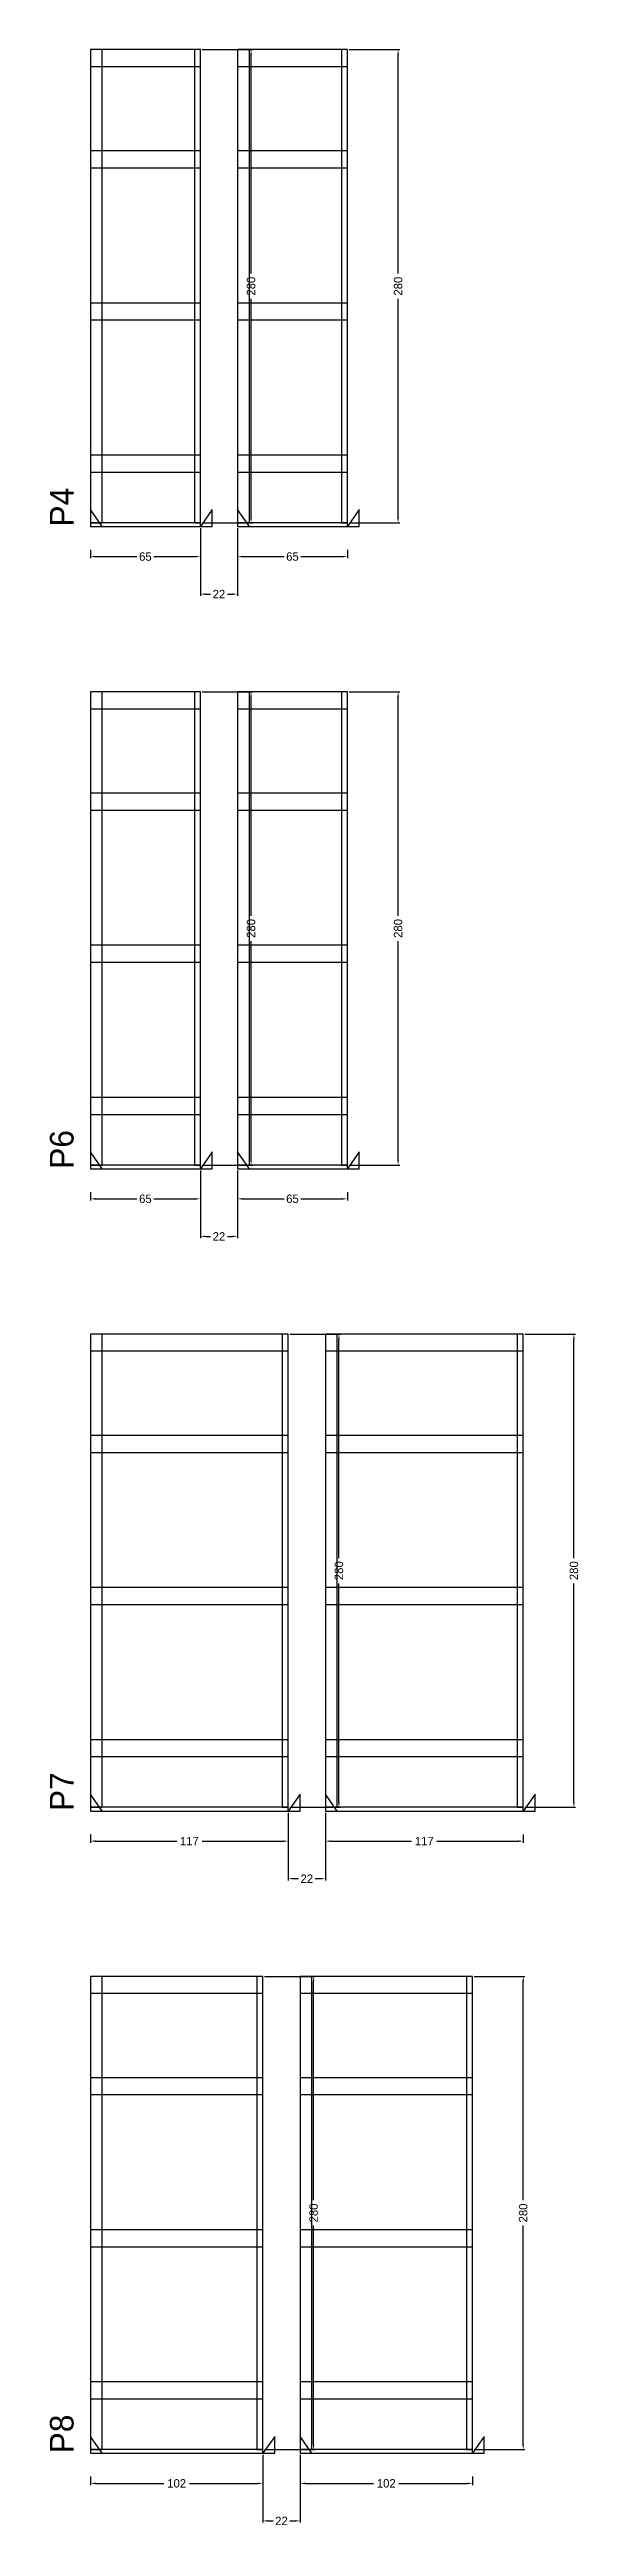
# Model space of a CAD drawing. Header units: centimetres. Extents: x -13000 to 4299, y -7226 to 295.
# Drawn here: x 3976 to 4289, y -2323 to -858 of the extents above; entities that cross this region are included whole.
import ezdxf

# ---------------------------------------------------------------- set-up
doc = ezdxf.new("R2010")
doc.units = ezdxf.units.CM
for name, color, linetype in [('COTA', 241, 'Continuous'), ('NOMENCLATURA', 7, 'Continuous'), ('SARR_2.2x10', 60, 'Continuous'), ('SARR_2.2x7', 40, 'Continuous'), ('SARR_3.5x7', 81, 'Continuous')]:
    doc.layers.add(name, color=color, linetype=linetype)
doc.dimstyles.new('PAINEL-NOVA', dxfattribs={"dimtxt": 5, "dimasz": 3, "dimexe": 1, "dimexo": 1, "dimgap": 1, "dimtad": 1, "dimcen": 2.5, "dimazin": 3, "dimtfac": 1, "dimtmove": 0, "dimatfit": 3})

msp = doc.modelspace()

# ---------------------------------------------------------------- texts
at = {"layer": 'NOMENCLATURA'}
for s, p in [('P4', (3990, -1140)), ('P6', (3990, -1520)), ('P7', (3990, -1900)), ('P8', (3990, -2280))]:
    msp.add_text(s, height=14, rotation=90, dxfattribs=at).set_placement(p)

# ---------------------------------------------------------------- blocks, each defined once
blk = doc.blocks.new('_CLOSEDFILLED')
at = {"color": 0, "linetype": 'BYBLOCK'}
blk.add_solid([(-1, 0.16), (0, 0), (-1, -0.16)], dxfattribs=at)
blk = doc.blocks.new('*D225')
for p, q in [((4000, -2293.8), (4000, -2298.8)), ((4003, -2297.8), (4043.5, -2297.8)), ((4058.5, -2297.8), (4099, -2297.8)), ((4102, -2293.8), (4102, -2298.8))]:
    blk.add_line(p, q)
at = {"layer": 'Defpoints'}
for p in [(4000, -2292.8), (4000, -2297.8), (4102, -2292.8)]:
    blk.add_point(p, dxfattribs=at)
at = {"layer": 'SARR_2.2x10', "xscale": 3, "yscale": 3, "rotation": 180}
blk.add_blockref('_CLOSEDFILLED', (4000, -2297.8), dxfattribs=at)
at = {"layer": 'SARR_2.2x10', "xscale": 3, "yscale": 3}
blk.add_blockref('_CLOSEDFILLED', (4102, -2297.8), dxfattribs=at)
at = {"layer": 'SARR_2.2x10', "insert": (4051, -2297.8), "char_height": 5, "attachment_point": 5}
blk.add_mtext('102', dxfattribs=at)
blk = doc.blocks.new('*D226')
for p, q in [((4103, -1997.8), (4133, -1997.8)), ((4132, -2130.3), (4132, -2000.8)), ((4132, -2274.8), (4132, -2145.3)), ((4103, -2277.8), (4133, -2277.8))]:
    blk.add_line(p, q)
at = {"layer": 'Defpoints'}
for p in [(4102, -1997.8), (4102, -2277.8), (4132, -2277.8)]:
    blk.add_point(p, dxfattribs=at)
at = {"layer": 'SARR_2.2x10', "xscale": 3, "yscale": 3}
for p, rotation in [((4132, -1997.8), 90), ((4132, -2277.8), 270)]:
    blk.add_blockref('_CLOSEDFILLED', p, dxfattribs=dict(at, rotation=rotation))
at = {"layer": 'SARR_2.2x10', "insert": (4132, -2137.8), "char_height": 5, "attachment_point": 5, "rotation": 90}
blk.add_mtext('280', dxfattribs=at)
blk = doc.blocks.new('GRA-E')
at = {"layer": 'SARR_2.2x7'}
blk.add_lwpolyline([(0, 0), (7, 0), (0, 10)], close=True, dxfattribs=at)
blk = doc.blocks.new('GRA-D')
at = {"layer": 'SARR_2.2x7'}
blk.add_lwpolyline([(0, 0), (7, 0), (7, 10)], close=True, dxfattribs=at)
blk = doc.blocks.new('*D227')
for p, q in [((4124, -2293.8), (4124, -2298.8)), ((4127, -2297.8), (4167.5, -2297.8)), ((4182.5, -2297.8), (4223, -2297.8)), ((4226, -2293.8), (4226, -2298.8))]:
    blk.add_line(p, q)
at = {"layer": 'Defpoints'}
for p in [(4124, -2292.8), (4124, -2297.8), (4226, -2292.8)]:
    blk.add_point(p, dxfattribs=at)
at = {"layer": 'SARR_2.2x10', "xscale": 3, "yscale": 3, "rotation": 180}
blk.add_blockref('_CLOSEDFILLED', (4124, -2297.8), dxfattribs=at)
at = {"layer": 'SARR_2.2x10', "xscale": 3, "yscale": 3}
blk.add_blockref('_CLOSEDFILLED', (4226, -2297.8), dxfattribs=at)
at = {"layer": 'SARR_2.2x10', "insert": (4175, -2297.8), "char_height": 5, "attachment_point": 5}
blk.add_mtext('102', dxfattribs=at)
blk = doc.blocks.new('*D228')
for p, q in [((4227, -1997.8), (4257, -1997.8)), ((4256, -2130.3), (4256, -2000.8)), ((4256, -2274.8), (4256, -2145.3)), ((4227, -2277.8), (4257, -2277.8))]:
    blk.add_line(p, q)
at = {"layer": 'Defpoints'}
for p in [(4226, -1997.8), (4226, -2277.8), (4256, -2277.8)]:
    blk.add_point(p, dxfattribs=at)
at = {"layer": 'SARR_2.2x10', "xscale": 3, "yscale": 3}
for p, rotation in [((4256, -1997.8), 90), ((4256, -2277.8), 270)]:
    blk.add_blockref('_CLOSEDFILLED', p, dxfattribs=dict(at, rotation=rotation))
at = {"layer": 'SARR_2.2x10', "insert": (4256, -2137.8), "char_height": 5, "attachment_point": 5, "rotation": 90}
blk.add_mtext('280', dxfattribs=at)
blk = doc.blocks.new('*D229')
for p, q in [((4227, -1997.8), (4257, -1997.8)), ((4256, -2130.3), (4256, -2000.8)), ((4256, -2274.8), (4256, -2145.3)), ((4227, -2277.8), (4257, -2277.8))]:
    blk.add_line(p, q)
at = {"layer": 'Defpoints'}
for p in [(4226, -1997.8), (4226, -2277.8), (4256, -2277.8)]:
    blk.add_point(p, dxfattribs=at)
at = {"layer": 'SARR_2.2x10', "xscale": 3, "yscale": 3}
for p, rotation in [((4256, -1997.8), 90), ((4256, -2277.8), 270)]:
    blk.add_blockref('_CLOSEDFILLED', p, dxfattribs=dict(at, rotation=rotation))
at = {"layer": 'SARR_2.2x10', "insert": (4256, -2137.8), "char_height": 5, "attachment_point": 5, "rotation": 90}
blk.add_mtext('280', dxfattribs=at)
blk = doc.blocks.new('*D230')
for p, q in [((4227, -1997.8), (4257, -1997.8)), ((4256, -2130.3), (4256, -2000.8)), ((4256, -2274.8), (4256, -2145.3)), ((4227, -2277.8), (4257, -2277.8))]:
    blk.add_line(p, q)
at = {"layer": 'Defpoints'}
for p in [(4226, -1997.8), (4226, -2277.8), (4256, -2277.8)]:
    blk.add_point(p, dxfattribs=at)
at = {"layer": 'SARR_2.2x10', "xscale": 3, "yscale": 3}
for p, rotation in [((4256, -1997.8), 90), ((4256, -2277.8), 270)]:
    blk.add_blockref('_CLOSEDFILLED', p, dxfattribs=dict(at, rotation=rotation))
at = {"layer": 'SARR_2.2x10', "insert": (4256, -2137.8), "char_height": 5, "attachment_point": 5, "rotation": 90}
blk.add_mtext('280', dxfattribs=at)
blk = doc.blocks.new('*D231')
for p, q in [((4227, -1997.8), (4257, -1997.8)), ((4256, -2130.3), (4256, -2000.8)), ((4256, -2274.8), (4256, -2145.3)), ((4227, -2277.8), (4257, -2277.8))]:
    blk.add_line(p, q)
at = {"layer": 'Defpoints'}
for p in [(4226, -1997.8), (4226, -2277.8), (4256, -2277.8)]:
    blk.add_point(p, dxfattribs=at)
at = {"layer": 'SARR_2.2x10', "xscale": 3, "yscale": 3}
for p, rotation in [((4256, -1997.8), 90), ((4256, -2277.8), 270)]:
    blk.add_blockref('_CLOSEDFILLED', p, dxfattribs=dict(at, rotation=rotation))
at = {"layer": 'SARR_2.2x10', "insert": (4256, -2137.8), "char_height": 5, "attachment_point": 5, "rotation": 90}
blk.add_mtext('280', dxfattribs=at)
blk = doc.blocks.new('*D232')
for p, q in [((4227, -1997.8), (4257, -1997.8)), ((4256, -2130.3), (4256, -2000.8)), ((4256, -2274.8), (4256, -2145.3)), ((4227, -2277.8), (4257, -2277.8))]:
    blk.add_line(p, q)
at = {"layer": 'Defpoints'}
for p in [(4226, -1997.8), (4226, -2277.8), (4256, -2277.8)]:
    blk.add_point(p, dxfattribs=at)
at = {"layer": 'SARR_2.2x10', "xscale": 3, "yscale": 3}
for p, rotation in [((4256, -1997.8), 90), ((4256, -2277.8), 270)]:
    blk.add_blockref('_CLOSEDFILLED', p, dxfattribs=dict(at, rotation=rotation))
at = {"layer": 'SARR_2.2x10', "insert": (4256, -2137.8), "char_height": 5, "attachment_point": 5, "rotation": 90}
blk.add_mtext('280', dxfattribs=at)
blk = doc.blocks.new('*D233')
for p, q in [((4227, -1997.8), (4257, -1997.8)), ((4256, -2130.3), (4256, -2000.8)), ((4256, -2274.8), (4256, -2145.3)), ((4227, -2277.8), (4257, -2277.8))]:
    blk.add_line(p, q)
at = {"layer": 'Defpoints'}
for p in [(4226, -1997.8), (4226, -2277.8), (4256, -2277.8)]:
    blk.add_point(p, dxfattribs=at)
at = {"layer": 'SARR_2.2x10', "xscale": 3, "yscale": 3}
for p, rotation in [((4256, -1997.8), 90), ((4256, -2277.8), 270)]:
    blk.add_blockref('_CLOSEDFILLED', p, dxfattribs=dict(at, rotation=rotation))
at = {"layer": 'SARR_2.2x10', "insert": (4256, -2137.8), "char_height": 5, "attachment_point": 5, "rotation": 90}
blk.add_mtext('280', dxfattribs=at)
blk = doc.blocks.new('*D234')
for p, q in [((4227, -1997.8), (4257, -1997.8)), ((4256, -2130.3), (4256, -2000.8)), ((4256, -2274.8), (4256, -2145.3)), ((4227, -2277.8), (4257, -2277.8))]:
    blk.add_line(p, q)
at = {"layer": 'Defpoints'}
for p in [(4226, -1997.8), (4226, -2277.8), (4256, -2277.8)]:
    blk.add_point(p, dxfattribs=at)
at = {"layer": 'SARR_2.2x10', "xscale": 3, "yscale": 3}
for p, rotation in [((4256, -1997.8), 90), ((4256, -2277.8), 270)]:
    blk.add_blockref('_CLOSEDFILLED', p, dxfattribs=dict(at, rotation=rotation))
at = {"layer": 'SARR_2.2x10', "insert": (4256, -2137.8), "char_height": 5, "attachment_point": 5, "rotation": 90}
blk.add_mtext('280', dxfattribs=at)
blk = doc.blocks.new('*D235')
for p, q in [((4227, -1997.8), (4257, -1997.8)), ((4256, -2130.3), (4256, -2000.8)), ((4256, -2274.8), (4256, -2145.3)), ((4227, -2277.8), (4257, -2277.8))]:
    blk.add_line(p, q)
at = {"layer": 'Defpoints'}
for p in [(4226, -1997.8), (4226, -2277.8), (4256, -2277.8)]:
    blk.add_point(p, dxfattribs=at)
at = {"layer": 'SARR_2.2x10', "xscale": 3, "yscale": 3}
for p, rotation in [((4256, -1997.8), 90), ((4256, -2277.8), 270)]:
    blk.add_blockref('_CLOSEDFILLED', p, dxfattribs=dict(at, rotation=rotation))
at = {"layer": 'SARR_2.2x10', "insert": (4256, -2137.8), "char_height": 5, "attachment_point": 5, "rotation": 90}
blk.add_mtext('280', dxfattribs=at)
blk = doc.blocks.new('*D236')
for p, q in [((4227, -1997.8), (4257, -1997.8)), ((4256, -2130.3), (4256, -2000.8)), ((4256, -2274.8), (4256, -2145.3)), ((4227, -2277.8), (4257, -2277.8))]:
    blk.add_line(p, q)
at = {"layer": 'Defpoints'}
for p in [(4226, -1997.8), (4226, -2277.8), (4256, -2277.8)]:
    blk.add_point(p, dxfattribs=at)
at = {"layer": 'SARR_2.2x10', "xscale": 3, "yscale": 3}
for p, rotation in [((4256, -1997.8), 90), ((4256, -2277.8), 270)]:
    blk.add_blockref('_CLOSEDFILLED', p, dxfattribs=dict(at, rotation=rotation))
at = {"layer": 'SARR_2.2x10', "insert": (4256, -2137.8), "char_height": 5, "attachment_point": 5, "rotation": 90}
blk.add_mtext('280', dxfattribs=at)
blk = doc.blocks.new('*D237')
for p, q in [((4227, -1997.8), (4257, -1997.8)), ((4256, -2130.3), (4256, -2000.8)), ((4256, -2274.8), (4256, -2145.3)), ((4227, -2277.8), (4257, -2277.8))]:
    blk.add_line(p, q)
at = {"layer": 'Defpoints'}
for p in [(4226, -1997.8), (4226, -2277.8), (4256, -2277.8)]:
    blk.add_point(p, dxfattribs=at)
at = {"layer": 'SARR_2.2x10', "xscale": 3, "yscale": 3}
for p, rotation in [((4256, -1997.8), 90), ((4256, -2277.8), 270)]:
    blk.add_blockref('_CLOSEDFILLED', p, dxfattribs=dict(at, rotation=rotation))
at = {"layer": 'SARR_2.2x10', "insert": (4256, -2137.8), "char_height": 5, "attachment_point": 5, "rotation": 90}
blk.add_mtext('280', dxfattribs=at)
blk = doc.blocks.new('*D238')
for p, q in [((4102, -2281), (4102, -2321)), ((4124, -2281), (4124, -2321)), ((4105, -2320), (4108, -2320)), ((4118, -2320), (4121, -2320))]:
    blk.add_line(p, q)
at = {"layer": 'Defpoints'}
for p in [(4102, -2280), (4124, -2280), (4102, -2320)]:
    blk.add_point(p, dxfattribs=at)
at = {"layer": 'COTA', "xscale": 3, "yscale": 3, "rotation": 180}
blk.add_blockref('_CLOSEDFILLED', (4102, -2320), dxfattribs=at)
at = {"layer": 'COTA', "xscale": 3, "yscale": 3}
blk.add_blockref('_CLOSEDFILLED', (4124, -2320), dxfattribs=at)
at = {"layer": 'COTA', "insert": (4113, -2320), "char_height": 5, "attachment_point": 5}
blk.add_mtext('22', dxfattribs=at)
blk = doc.blocks.new('*D191')
for p, q in [((4000, -1913.8), (4000, -1918.8)), ((4003, -1917.8), (4051, -1917.8)), ((4066, -1917.8), (4114, -1917.8)), ((4117, -1913.8), (4117, -1918.8))]:
    blk.add_line(p, q)
at = {"layer": 'Defpoints'}
for p in [(4000, -1912.8), (4000, -1917.8), (4117, -1912.8)]:
    blk.add_point(p, dxfattribs=at)
at = {"layer": 'SARR_2.2x10', "xscale": 3, "yscale": 3, "rotation": 180}
blk.add_blockref('_CLOSEDFILLED', (4000, -1917.8), dxfattribs=at)
at = {"layer": 'SARR_2.2x10', "xscale": 3, "yscale": 3}
blk.add_blockref('_CLOSEDFILLED', (4117, -1917.8), dxfattribs=at)
at = {"layer": 'SARR_2.2x10', "insert": (4058.5, -1917.8), "char_height": 5, "attachment_point": 5}
blk.add_mtext('117', dxfattribs=at)
blk = doc.blocks.new('*D192')
for p, q in [((4118, -1617.8), (4148, -1617.8)), ((4147, -1750.3), (4147, -1620.8)), ((4147, -1894.8), (4147, -1765.3)), ((4118, -1897.8), (4148, -1897.8))]:
    blk.add_line(p, q)
at = {"layer": 'Defpoints'}
for p in [(4117, -1617.8), (4117, -1897.8), (4147, -1897.8)]:
    blk.add_point(p, dxfattribs=at)
at = {"layer": 'SARR_2.2x10', "xscale": 3, "yscale": 3}
for p, rotation in [((4147, -1617.8), 90), ((4147, -1897.8), 270)]:
    blk.add_blockref('_CLOSEDFILLED', p, dxfattribs=dict(at, rotation=rotation))
at = {"layer": 'SARR_2.2x10', "insert": (4147, -1757.8), "char_height": 5, "attachment_point": 5, "rotation": 90}
blk.add_mtext('280', dxfattribs=at)
blk = doc.blocks.new('*D193')
for p, q in [((4139, -1913.8), (4139, -1918.8)), ((4142, -1917.8), (4190, -1917.8)), ((4205, -1917.8), (4253, -1917.8)), ((4256, -1913.8), (4256, -1918.8))]:
    blk.add_line(p, q)
at = {"layer": 'Defpoints'}
for p in [(4139, -1912.8), (4139, -1917.8), (4256, -1912.8)]:
    blk.add_point(p, dxfattribs=at)
at = {"layer": 'SARR_2.2x10', "xscale": 3, "yscale": 3, "rotation": 180}
blk.add_blockref('_CLOSEDFILLED', (4139, -1917.8), dxfattribs=at)
at = {"layer": 'SARR_2.2x10', "xscale": 3, "yscale": 3}
blk.add_blockref('_CLOSEDFILLED', (4256, -1917.8), dxfattribs=at)
at = {"layer": 'SARR_2.2x10', "insert": (4197.5, -1917.8), "char_height": 5, "attachment_point": 5}
blk.add_mtext('117', dxfattribs=at)
blk = doc.blocks.new('*D194')
for p, q in [((4257, -1617.8), (4287, -1617.8)), ((4286, -1750.3), (4286, -1620.8)), ((4286, -1894.8), (4286, -1765.3)), ((4257, -1897.8), (4287, -1897.8))]:
    blk.add_line(p, q)
at = {"layer": 'Defpoints'}
for p in [(4256, -1617.8), (4256, -1897.8), (4286, -1897.8)]:
    blk.add_point(p, dxfattribs=at)
at = {"layer": 'SARR_2.2x10', "xscale": 3, "yscale": 3}
for p, rotation in [((4286, -1617.8), 90), ((4286, -1897.8), 270)]:
    blk.add_blockref('_CLOSEDFILLED', p, dxfattribs=dict(at, rotation=rotation))
at = {"layer": 'SARR_2.2x10', "insert": (4286, -1757.8), "char_height": 5, "attachment_point": 5, "rotation": 90}
blk.add_mtext('280', dxfattribs=at)
blk = doc.blocks.new('*D195')
for p, q in [((4257, -1617.8), (4287, -1617.8)), ((4286, -1750.3), (4286, -1620.8)), ((4286, -1894.8), (4286, -1765.3)), ((4257, -1897.8), (4287, -1897.8))]:
    blk.add_line(p, q)
at = {"layer": 'Defpoints'}
for p in [(4256, -1617.8), (4256, -1897.8), (4286, -1897.8)]:
    blk.add_point(p, dxfattribs=at)
at = {"layer": 'SARR_2.2x10', "xscale": 3, "yscale": 3}
for p, rotation in [((4286, -1617.8), 90), ((4286, -1897.8), 270)]:
    blk.add_blockref('_CLOSEDFILLED', p, dxfattribs=dict(at, rotation=rotation))
at = {"layer": 'SARR_2.2x10', "insert": (4286, -1757.8), "char_height": 5, "attachment_point": 5, "rotation": 90}
blk.add_mtext('280', dxfattribs=at)
blk = doc.blocks.new('*D196')
for p, q in [((4257, -1617.8), (4287, -1617.8)), ((4286, -1750.3), (4286, -1620.8)), ((4286, -1894.8), (4286, -1765.3)), ((4257, -1897.8), (4287, -1897.8))]:
    blk.add_line(p, q)
at = {"layer": 'Defpoints'}
for p in [(4256, -1617.8), (4256, -1897.8), (4286, -1897.8)]:
    blk.add_point(p, dxfattribs=at)
at = {"layer": 'SARR_2.2x10', "xscale": 3, "yscale": 3}
for p, rotation in [((4286, -1617.8), 90), ((4286, -1897.8), 270)]:
    blk.add_blockref('_CLOSEDFILLED', p, dxfattribs=dict(at, rotation=rotation))
at = {"layer": 'SARR_2.2x10', "insert": (4286, -1757.8), "char_height": 5, "attachment_point": 5, "rotation": 90}
blk.add_mtext('280', dxfattribs=at)
blk = doc.blocks.new('*D197')
for p, q in [((4257, -1617.8), (4287, -1617.8)), ((4286, -1750.3), (4286, -1620.8)), ((4286, -1894.8), (4286, -1765.3)), ((4257, -1897.8), (4287, -1897.8))]:
    blk.add_line(p, q)
at = {"layer": 'Defpoints'}
for p in [(4256, -1617.8), (4256, -1897.8), (4286, -1897.8)]:
    blk.add_point(p, dxfattribs=at)
at = {"layer": 'SARR_2.2x10', "xscale": 3, "yscale": 3}
for p, rotation in [((4286, -1617.8), 90), ((4286, -1897.8), 270)]:
    blk.add_blockref('_CLOSEDFILLED', p, dxfattribs=dict(at, rotation=rotation))
at = {"layer": 'SARR_2.2x10', "insert": (4286, -1757.8), "char_height": 5, "attachment_point": 5, "rotation": 90}
blk.add_mtext('280', dxfattribs=at)
blk = doc.blocks.new('*D198')
for p, q in [((4257, -1617.8), (4287, -1617.8)), ((4286, -1750.3), (4286, -1620.8)), ((4286, -1894.8), (4286, -1765.3)), ((4257, -1897.8), (4287, -1897.8))]:
    blk.add_line(p, q)
at = {"layer": 'Defpoints'}
for p in [(4256, -1617.8), (4256, -1897.8), (4286, -1897.8)]:
    blk.add_point(p, dxfattribs=at)
at = {"layer": 'SARR_2.2x10', "xscale": 3, "yscale": 3}
for p, rotation in [((4286, -1617.8), 90), ((4286, -1897.8), 270)]:
    blk.add_blockref('_CLOSEDFILLED', p, dxfattribs=dict(at, rotation=rotation))
at = {"layer": 'SARR_2.2x10', "insert": (4286, -1757.8), "char_height": 5, "attachment_point": 5, "rotation": 90}
blk.add_mtext('280', dxfattribs=at)
blk = doc.blocks.new('*D199')
for p, q in [((4257, -1617.8), (4287, -1617.8)), ((4286, -1750.3), (4286, -1620.8)), ((4286, -1894.8), (4286, -1765.3)), ((4257, -1897.8), (4287, -1897.8))]:
    blk.add_line(p, q)
at = {"layer": 'Defpoints'}
for p in [(4256, -1617.8), (4256, -1897.8), (4286, -1897.8)]:
    blk.add_point(p, dxfattribs=at)
at = {"layer": 'SARR_2.2x10', "xscale": 3, "yscale": 3}
for p, rotation in [((4286, -1617.8), 90), ((4286, -1897.8), 270)]:
    blk.add_blockref('_CLOSEDFILLED', p, dxfattribs=dict(at, rotation=rotation))
at = {"layer": 'SARR_2.2x10', "insert": (4286, -1757.8), "char_height": 5, "attachment_point": 5, "rotation": 90}
blk.add_mtext('280', dxfattribs=at)
blk = doc.blocks.new('*D200')
for p, q in [((4257, -1617.8), (4287, -1617.8)), ((4286, -1750.3), (4286, -1620.8)), ((4286, -1894.8), (4286, -1765.3)), ((4257, -1897.8), (4287, -1897.8))]:
    blk.add_line(p, q)
at = {"layer": 'Defpoints'}
for p in [(4256, -1617.8), (4256, -1897.8), (4286, -1897.8)]:
    blk.add_point(p, dxfattribs=at)
at = {"layer": 'SARR_2.2x10', "xscale": 3, "yscale": 3}
for p, rotation in [((4286, -1617.8), 90), ((4286, -1897.8), 270)]:
    blk.add_blockref('_CLOSEDFILLED', p, dxfattribs=dict(at, rotation=rotation))
at = {"layer": 'SARR_2.2x10', "insert": (4286, -1757.8), "char_height": 5, "attachment_point": 5, "rotation": 90}
blk.add_mtext('280', dxfattribs=at)
blk = doc.blocks.new('*D201')
for p, q in [((4257, -1617.8), (4287, -1617.8)), ((4286, -1750.3), (4286, -1620.8)), ((4286, -1894.8), (4286, -1765.3)), ((4257, -1897.8), (4287, -1897.8))]:
    blk.add_line(p, q)
at = {"layer": 'Defpoints'}
for p in [(4256, -1617.8), (4256, -1897.8), (4286, -1897.8)]:
    blk.add_point(p, dxfattribs=at)
at = {"layer": 'SARR_2.2x10', "xscale": 3, "yscale": 3}
for p, rotation in [((4286, -1617.8), 90), ((4286, -1897.8), 270)]:
    blk.add_blockref('_CLOSEDFILLED', p, dxfattribs=dict(at, rotation=rotation))
at = {"layer": 'SARR_2.2x10', "insert": (4286, -1757.8), "char_height": 5, "attachment_point": 5, "rotation": 90}
blk.add_mtext('280', dxfattribs=at)
blk = doc.blocks.new('*D202')
for p, q in [((4257, -1617.8), (4287, -1617.8)), ((4286, -1750.3), (4286, -1620.8)), ((4286, -1894.8), (4286, -1765.3)), ((4257, -1897.8), (4287, -1897.8))]:
    blk.add_line(p, q)
at = {"layer": 'Defpoints'}
for p in [(4256, -1617.8), (4256, -1897.8), (4286, -1897.8)]:
    blk.add_point(p, dxfattribs=at)
at = {"layer": 'SARR_2.2x10', "xscale": 3, "yscale": 3}
for p, rotation in [((4286, -1617.8), 90), ((4286, -1897.8), 270)]:
    blk.add_blockref('_CLOSEDFILLED', p, dxfattribs=dict(at, rotation=rotation))
at = {"layer": 'SARR_2.2x10', "insert": (4286, -1757.8), "char_height": 5, "attachment_point": 5, "rotation": 90}
blk.add_mtext('280', dxfattribs=at)
blk = doc.blocks.new('*D203')
for p, q in [((4257, -1617.8), (4287, -1617.8)), ((4286, -1750.3), (4286, -1620.8)), ((4286, -1894.8), (4286, -1765.3)), ((4257, -1897.8), (4287, -1897.8))]:
    blk.add_line(p, q)
at = {"layer": 'Defpoints'}
for p in [(4256, -1617.8), (4256, -1897.8), (4286, -1897.8)]:
    blk.add_point(p, dxfattribs=at)
at = {"layer": 'SARR_2.2x10', "xscale": 3, "yscale": 3}
for p, rotation in [((4286, -1617.8), 90), ((4286, -1897.8), 270)]:
    blk.add_blockref('_CLOSEDFILLED', p, dxfattribs=dict(at, rotation=rotation))
at = {"layer": 'SARR_2.2x10', "insert": (4286, -1757.8), "char_height": 5, "attachment_point": 5, "rotation": 90}
blk.add_mtext('280', dxfattribs=at)
blk = doc.blocks.new('*D204')
for p, q in [((4117, -1901), (4117, -1941)), ((4139, -1901), (4139, -1941)), ((4120, -1940), (4123, -1940)), ((4133, -1940), (4136, -1940))]:
    blk.add_line(p, q)
at = {"layer": 'Defpoints'}
for p in [(4117, -1900), (4139, -1900), (4117, -1940)]:
    blk.add_point(p, dxfattribs=at)
at = {"layer": 'COTA', "xscale": 3, "yscale": 3, "rotation": 180}
blk.add_blockref('_CLOSEDFILLED', (4117, -1940), dxfattribs=at)
at = {"layer": 'COTA', "xscale": 3, "yscale": 3}
blk.add_blockref('_CLOSEDFILLED', (4139, -1940), dxfattribs=at)
at = {"layer": 'COTA', "insert": (4128, -1940), "char_height": 5, "attachment_point": 5}
blk.add_mtext('22', dxfattribs=at)
blk = doc.blocks.new('*D157')
for p, q in [((4000, -1533.8), (4000, -1538.8)), ((4003, -1537.8), (4027.5, -1537.8)), ((4037.5, -1537.8), (4062, -1537.8)), ((4065, -1533.8), (4065, -1538.8))]:
    blk.add_line(p, q)
at = {"layer": 'Defpoints'}
for p in [(4000, -1532.8), (4000, -1537.8), (4065, -1532.8)]:
    blk.add_point(p, dxfattribs=at)
at = {"layer": 'SARR_2.2x10', "xscale": 3, "yscale": 3, "rotation": 180}
blk.add_blockref('_CLOSEDFILLED', (4000, -1537.8), dxfattribs=at)
at = {"layer": 'SARR_2.2x10', "xscale": 3, "yscale": 3}
blk.add_blockref('_CLOSEDFILLED', (4065, -1537.8), dxfattribs=at)
at = {"layer": 'SARR_2.2x10', "insert": (4032.5, -1537.8), "char_height": 5, "attachment_point": 5}
blk.add_mtext('65', dxfattribs=at)
blk = doc.blocks.new('*D158')
for p, q in [((4066, -1237.8), (4096, -1237.8)), ((4095, -1370.3), (4095, -1240.8)), ((4095, -1514.8), (4095, -1385.3)), ((4066, -1517.8), (4096, -1517.8))]:
    blk.add_line(p, q)
at = {"layer": 'Defpoints'}
for p in [(4065, -1237.8), (4065, -1517.8), (4095, -1517.8)]:
    blk.add_point(p, dxfattribs=at)
at = {"layer": 'SARR_2.2x10', "xscale": 3, "yscale": 3}
for p, rotation in [((4095, -1237.8), 90), ((4095, -1517.8), 270)]:
    blk.add_blockref('_CLOSEDFILLED', p, dxfattribs=dict(at, rotation=rotation))
at = {"layer": 'SARR_2.2x10', "insert": (4095, -1377.8), "char_height": 5, "attachment_point": 5, "rotation": 90}
blk.add_mtext('280', dxfattribs=at)
blk = doc.blocks.new('*D159')
for p, q in [((4087, -1533.8), (4087, -1538.8)), ((4090, -1537.8), (4114.5, -1537.8)), ((4124.5, -1537.8), (4149, -1537.8)), ((4152, -1533.8), (4152, -1538.8))]:
    blk.add_line(p, q)
at = {"layer": 'Defpoints'}
for p in [(4087, -1532.8), (4087, -1537.8), (4152, -1532.8)]:
    blk.add_point(p, dxfattribs=at)
at = {"layer": 'SARR_2.2x10', "xscale": 3, "yscale": 3, "rotation": 180}
blk.add_blockref('_CLOSEDFILLED', (4087, -1537.8), dxfattribs=at)
at = {"layer": 'SARR_2.2x10', "xscale": 3, "yscale": 3}
blk.add_blockref('_CLOSEDFILLED', (4152, -1537.8), dxfattribs=at)
at = {"layer": 'SARR_2.2x10', "insert": (4119.5, -1537.8), "char_height": 5, "attachment_point": 5}
blk.add_mtext('65', dxfattribs=at)
blk = doc.blocks.new('*D160')
for p, q in [((4153, -1237.8), (4183, -1237.8)), ((4182, -1370.3), (4182, -1240.8)), ((4182, -1514.8), (4182, -1385.3)), ((4153, -1517.8), (4183, -1517.8))]:
    blk.add_line(p, q)
at = {"layer": 'Defpoints'}
for p in [(4152, -1237.8), (4152, -1517.8), (4182, -1517.8)]:
    blk.add_point(p, dxfattribs=at)
at = {"layer": 'SARR_2.2x10', "xscale": 3, "yscale": 3}
for p, rotation in [((4182, -1237.8), 90), ((4182, -1517.8), 270)]:
    blk.add_blockref('_CLOSEDFILLED', p, dxfattribs=dict(at, rotation=rotation))
at = {"layer": 'SARR_2.2x10', "insert": (4182, -1377.8), "char_height": 5, "attachment_point": 5, "rotation": 90}
blk.add_mtext('280', dxfattribs=at)
blk = doc.blocks.new('*D161')
for p, q in [((4153, -1237.8), (4183, -1237.8)), ((4182, -1370.3), (4182, -1240.8)), ((4182, -1514.8), (4182, -1385.3)), ((4153, -1517.8), (4183, -1517.8))]:
    blk.add_line(p, q)
at = {"layer": 'Defpoints'}
for p in [(4152, -1237.8), (4152, -1517.8), (4182, -1517.8)]:
    blk.add_point(p, dxfattribs=at)
at = {"layer": 'SARR_2.2x10', "xscale": 3, "yscale": 3}
for p, rotation in [((4182, -1237.8), 90), ((4182, -1517.8), 270)]:
    blk.add_blockref('_CLOSEDFILLED', p, dxfattribs=dict(at, rotation=rotation))
at = {"layer": 'SARR_2.2x10', "insert": (4182, -1377.8), "char_height": 5, "attachment_point": 5, "rotation": 90}
blk.add_mtext('280', dxfattribs=at)
blk = doc.blocks.new('*D162')
for p, q in [((4153, -1237.8), (4183, -1237.8)), ((4182, -1370.3), (4182, -1240.8)), ((4182, -1514.8), (4182, -1385.3)), ((4153, -1517.8), (4183, -1517.8))]:
    blk.add_line(p, q)
at = {"layer": 'Defpoints'}
for p in [(4152, -1237.8), (4152, -1517.8), (4182, -1517.8)]:
    blk.add_point(p, dxfattribs=at)
at = {"layer": 'SARR_2.2x10', "xscale": 3, "yscale": 3}
for p, rotation in [((4182, -1237.8), 90), ((4182, -1517.8), 270)]:
    blk.add_blockref('_CLOSEDFILLED', p, dxfattribs=dict(at, rotation=rotation))
at = {"layer": 'SARR_2.2x10', "insert": (4182, -1377.8), "char_height": 5, "attachment_point": 5, "rotation": 90}
blk.add_mtext('280', dxfattribs=at)
blk = doc.blocks.new('*D163')
for p, q in [((4153, -1237.8), (4183, -1237.8)), ((4182, -1370.3), (4182, -1240.8)), ((4182, -1514.8), (4182, -1385.3)), ((4153, -1517.8), (4183, -1517.8))]:
    blk.add_line(p, q)
at = {"layer": 'Defpoints'}
for p in [(4152, -1237.8), (4152, -1517.8), (4182, -1517.8)]:
    blk.add_point(p, dxfattribs=at)
at = {"layer": 'SARR_2.2x10', "xscale": 3, "yscale": 3}
for p, rotation in [((4182, -1237.8), 90), ((4182, -1517.8), 270)]:
    blk.add_blockref('_CLOSEDFILLED', p, dxfattribs=dict(at, rotation=rotation))
at = {"layer": 'SARR_2.2x10', "insert": (4182, -1377.8), "char_height": 5, "attachment_point": 5, "rotation": 90}
blk.add_mtext('280', dxfattribs=at)
blk = doc.blocks.new('*D164')
for p, q in [((4153, -1237.8), (4183, -1237.8)), ((4182, -1370.3), (4182, -1240.8)), ((4182, -1514.8), (4182, -1385.3)), ((4153, -1517.8), (4183, -1517.8))]:
    blk.add_line(p, q)
at = {"layer": 'Defpoints'}
for p in [(4152, -1237.8), (4152, -1517.8), (4182, -1517.8)]:
    blk.add_point(p, dxfattribs=at)
at = {"layer": 'SARR_2.2x10', "xscale": 3, "yscale": 3}
for p, rotation in [((4182, -1237.8), 90), ((4182, -1517.8), 270)]:
    blk.add_blockref('_CLOSEDFILLED', p, dxfattribs=dict(at, rotation=rotation))
at = {"layer": 'SARR_2.2x10', "insert": (4182, -1377.8), "char_height": 5, "attachment_point": 5, "rotation": 90}
blk.add_mtext('280', dxfattribs=at)
blk = doc.blocks.new('*D165')
for p, q in [((4153, -1237.8), (4183, -1237.8)), ((4182, -1370.3), (4182, -1240.8)), ((4182, -1514.8), (4182, -1385.3)), ((4153, -1517.8), (4183, -1517.8))]:
    blk.add_line(p, q)
at = {"layer": 'Defpoints'}
for p in [(4152, -1237.8), (4152, -1517.8), (4182, -1517.8)]:
    blk.add_point(p, dxfattribs=at)
at = {"layer": 'SARR_2.2x10', "xscale": 3, "yscale": 3}
for p, rotation in [((4182, -1237.8), 90), ((4182, -1517.8), 270)]:
    blk.add_blockref('_CLOSEDFILLED', p, dxfattribs=dict(at, rotation=rotation))
at = {"layer": 'SARR_2.2x10', "insert": (4182, -1377.8), "char_height": 5, "attachment_point": 5, "rotation": 90}
blk.add_mtext('280', dxfattribs=at)
blk = doc.blocks.new('*D166')
for p, q in [((4153, -1237.8), (4183, -1237.8)), ((4182, -1370.3), (4182, -1240.8)), ((4182, -1514.8), (4182, -1385.3)), ((4153, -1517.8), (4183, -1517.8))]:
    blk.add_line(p, q)
at = {"layer": 'Defpoints'}
for p in [(4152, -1237.8), (4152, -1517.8), (4182, -1517.8)]:
    blk.add_point(p, dxfattribs=at)
at = {"layer": 'SARR_2.2x10', "xscale": 3, "yscale": 3}
for p, rotation in [((4182, -1237.8), 90), ((4182, -1517.8), 270)]:
    blk.add_blockref('_CLOSEDFILLED', p, dxfattribs=dict(at, rotation=rotation))
at = {"layer": 'SARR_2.2x10', "insert": (4182, -1377.8), "char_height": 5, "attachment_point": 5, "rotation": 90}
blk.add_mtext('280', dxfattribs=at)
blk = doc.blocks.new('*D167')
for p, q in [((4153, -1237.8), (4183, -1237.8)), ((4182, -1370.3), (4182, -1240.8)), ((4182, -1514.8), (4182, -1385.3)), ((4153, -1517.8), (4183, -1517.8))]:
    blk.add_line(p, q)
at = {"layer": 'Defpoints'}
for p in [(4152, -1237.8), (4152, -1517.8), (4182, -1517.8)]:
    blk.add_point(p, dxfattribs=at)
at = {"layer": 'SARR_2.2x10', "xscale": 3, "yscale": 3}
for p, rotation in [((4182, -1237.8), 90), ((4182, -1517.8), 270)]:
    blk.add_blockref('_CLOSEDFILLED', p, dxfattribs=dict(at, rotation=rotation))
at = {"layer": 'SARR_2.2x10', "insert": (4182, -1377.8), "char_height": 5, "attachment_point": 5, "rotation": 90}
blk.add_mtext('280', dxfattribs=at)
blk = doc.blocks.new('*D168')
for p, q in [((4153, -1237.8), (4183, -1237.8)), ((4182, -1370.3), (4182, -1240.8)), ((4182, -1514.8), (4182, -1385.3)), ((4153, -1517.8), (4183, -1517.8))]:
    blk.add_line(p, q)
at = {"layer": 'Defpoints'}
for p in [(4152, -1237.8), (4152, -1517.8), (4182, -1517.8)]:
    blk.add_point(p, dxfattribs=at)
at = {"layer": 'SARR_2.2x10', "xscale": 3, "yscale": 3}
for p, rotation in [((4182, -1237.8), 90), ((4182, -1517.8), 270)]:
    blk.add_blockref('_CLOSEDFILLED', p, dxfattribs=dict(at, rotation=rotation))
at = {"layer": 'SARR_2.2x10', "insert": (4182, -1377.8), "char_height": 5, "attachment_point": 5, "rotation": 90}
blk.add_mtext('280', dxfattribs=at)
blk = doc.blocks.new('*D169')
for p, q in [((4153, -1237.8), (4183, -1237.8)), ((4182, -1370.3), (4182, -1240.8)), ((4182, -1514.8), (4182, -1385.3)), ((4153, -1517.8), (4183, -1517.8))]:
    blk.add_line(p, q)
at = {"layer": 'Defpoints'}
for p in [(4152, -1237.8), (4152, -1517.8), (4182, -1517.8)]:
    blk.add_point(p, dxfattribs=at)
at = {"layer": 'SARR_2.2x10', "xscale": 3, "yscale": 3}
for p, rotation in [((4182, -1237.8), 90), ((4182, -1517.8), 270)]:
    blk.add_blockref('_CLOSEDFILLED', p, dxfattribs=dict(at, rotation=rotation))
at = {"layer": 'SARR_2.2x10', "insert": (4182, -1377.8), "char_height": 5, "attachment_point": 5, "rotation": 90}
blk.add_mtext('280', dxfattribs=at)
blk = doc.blocks.new('*D170')
for p, q in [((4065, -1521), (4065, -1561)), ((4087, -1521), (4087, -1561)), ((4068, -1560), (4071, -1560)), ((4081, -1560), (4084, -1560))]:
    blk.add_line(p, q)
at = {"layer": 'Defpoints'}
for p in [(4065, -1520), (4087, -1520), (4065, -1560)]:
    blk.add_point(p, dxfattribs=at)
at = {"layer": 'COTA', "xscale": 3, "yscale": 3, "rotation": 180}
blk.add_blockref('_CLOSEDFILLED', (4065, -1560), dxfattribs=at)
at = {"layer": 'COTA', "xscale": 3, "yscale": 3}
blk.add_blockref('_CLOSEDFILLED', (4087, -1560), dxfattribs=at)
at = {"layer": 'COTA', "insert": (4076, -1560), "char_height": 5, "attachment_point": 5}
blk.add_mtext('22', dxfattribs=at)
blk = doc.blocks.new('*D123')
for p, q in [((4000, -1153.8), (4000, -1158.8)), ((4065, -1153.8), (4065, -1158.8)), ((4003, -1157.8), (4027.5, -1157.8)), ((4037.5, -1157.8), (4062, -1157.8))]:
    blk.add_line(p, q)
at = {"layer": 'Defpoints'}
for p in [(4000, -1152.8), (4065, -1152.8), (4000, -1157.8)]:
    blk.add_point(p, dxfattribs=at)
at = {"layer": 'SARR_2.2x10', "xscale": 3, "yscale": 3, "rotation": 180}
blk.add_blockref('_CLOSEDFILLED', (4000, -1157.8), dxfattribs=at)
at = {"layer": 'SARR_2.2x10', "xscale": 3, "yscale": 3}
blk.add_blockref('_CLOSEDFILLED', (4065, -1157.8), dxfattribs=at)
at = {"layer": 'SARR_2.2x10', "insert": (4032.5, -1157.8), "char_height": 5, "attachment_point": 5}
blk.add_mtext('65', dxfattribs=at)
blk = doc.blocks.new('*D124')
for p, q in [((4066, -857.8), (4096, -857.8)), ((4095, -990.3), (4095, -860.8)), ((4095, -1134.8), (4095, -1005.3)), ((4066, -1137.8), (4096, -1137.8))]:
    blk.add_line(p, q)
at = {"layer": 'Defpoints'}
for p in [(4065, -857.8), (4065, -1137.8), (4095, -1137.8)]:
    blk.add_point(p, dxfattribs=at)
at = {"layer": 'SARR_2.2x10', "xscale": 3, "yscale": 3}
for p, rotation in [((4095, -857.8), 90), ((4095, -1137.8), 270)]:
    blk.add_blockref('_CLOSEDFILLED', p, dxfattribs=dict(at, rotation=rotation))
at = {"layer": 'SARR_2.2x10', "insert": (4095, -997.8), "char_height": 5, "attachment_point": 5, "rotation": 90}
blk.add_mtext('280', dxfattribs=at)
blk = doc.blocks.new('*D125')
for p, q in [((4087, -1153.8), (4087, -1158.8)), ((4152, -1153.8), (4152, -1158.8)), ((4090, -1157.8), (4114.5, -1157.8)), ((4124.5, -1157.8), (4149, -1157.8))]:
    blk.add_line(p, q)
at = {"layer": 'Defpoints'}
for p in [(4087, -1152.8), (4152, -1152.8), (4087, -1157.8)]:
    blk.add_point(p, dxfattribs=at)
at = {"layer": 'SARR_2.2x10', "xscale": 3, "yscale": 3, "rotation": 180}
blk.add_blockref('_CLOSEDFILLED', (4087, -1157.8), dxfattribs=at)
at = {"layer": 'SARR_2.2x10', "xscale": 3, "yscale": 3}
blk.add_blockref('_CLOSEDFILLED', (4152, -1157.8), dxfattribs=at)
at = {"layer": 'SARR_2.2x10', "insert": (4119.5, -1157.8), "char_height": 5, "attachment_point": 5}
blk.add_mtext('65', dxfattribs=at)
blk = doc.blocks.new('*D126')
for p, q in [((4153, -857.8), (4183, -857.8)), ((4182, -990.3), (4182, -860.8)), ((4182, -1134.8), (4182, -1005.3)), ((4153, -1137.8), (4183, -1137.8))]:
    blk.add_line(p, q)
at = {"layer": 'Defpoints'}
for p in [(4152, -857.8), (4152, -1137.8), (4182, -1137.8)]:
    blk.add_point(p, dxfattribs=at)
at = {"layer": 'SARR_2.2x10', "xscale": 3, "yscale": 3}
for p, rotation in [((4182, -857.8), 90), ((4182, -1137.8), 270)]:
    blk.add_blockref('_CLOSEDFILLED', p, dxfattribs=dict(at, rotation=rotation))
at = {"layer": 'SARR_2.2x10', "insert": (4182, -997.8), "char_height": 5, "attachment_point": 5, "rotation": 90}
blk.add_mtext('280', dxfattribs=at)
blk = doc.blocks.new('*D127')
for p, q in [((4153, -857.8), (4183, -857.8)), ((4182, -990.3), (4182, -860.8)), ((4182, -1134.8), (4182, -1005.3)), ((4153, -1137.8), (4183, -1137.8))]:
    blk.add_line(p, q)
at = {"layer": 'Defpoints'}
for p in [(4152, -857.8), (4152, -1137.8), (4182, -1137.8)]:
    blk.add_point(p, dxfattribs=at)
at = {"layer": 'SARR_2.2x10', "xscale": 3, "yscale": 3}
for p, rotation in [((4182, -857.8), 90), ((4182, -1137.8), 270)]:
    blk.add_blockref('_CLOSEDFILLED', p, dxfattribs=dict(at, rotation=rotation))
at = {"layer": 'SARR_2.2x10', "insert": (4182, -997.8), "char_height": 5, "attachment_point": 5, "rotation": 90}
blk.add_mtext('280', dxfattribs=at)
blk = doc.blocks.new('*D128')
for p, q in [((4153, -857.8), (4183, -857.8)), ((4182, -990.3), (4182, -860.8)), ((4182, -1134.8), (4182, -1005.3)), ((4153, -1137.8), (4183, -1137.8))]:
    blk.add_line(p, q)
at = {"layer": 'Defpoints'}
for p in [(4152, -857.8), (4152, -1137.8), (4182, -1137.8)]:
    blk.add_point(p, dxfattribs=at)
at = {"layer": 'SARR_2.2x10', "xscale": 3, "yscale": 3}
for p, rotation in [((4182, -857.8), 90), ((4182, -1137.8), 270)]:
    blk.add_blockref('_CLOSEDFILLED', p, dxfattribs=dict(at, rotation=rotation))
at = {"layer": 'SARR_2.2x10', "insert": (4182, -997.8), "char_height": 5, "attachment_point": 5, "rotation": 90}
blk.add_mtext('280', dxfattribs=at)
blk = doc.blocks.new('*D129')
for p, q in [((4153, -857.8), (4183, -857.8)), ((4182, -990.3), (4182, -860.8)), ((4182, -1134.8), (4182, -1005.3)), ((4153, -1137.8), (4183, -1137.8))]:
    blk.add_line(p, q)
at = {"layer": 'Defpoints'}
for p in [(4152, -857.8), (4152, -1137.8), (4182, -1137.8)]:
    blk.add_point(p, dxfattribs=at)
at = {"layer": 'SARR_2.2x10', "xscale": 3, "yscale": 3}
for p, rotation in [((4182, -857.8), 90), ((4182, -1137.8), 270)]:
    blk.add_blockref('_CLOSEDFILLED', p, dxfattribs=dict(at, rotation=rotation))
at = {"layer": 'SARR_2.2x10', "insert": (4182, -997.8), "char_height": 5, "attachment_point": 5, "rotation": 90}
blk.add_mtext('280', dxfattribs=at)
blk = doc.blocks.new('*D130')
for p, q in [((4153, -857.8), (4183, -857.8)), ((4182, -990.3), (4182, -860.8)), ((4182, -1134.8), (4182, -1005.3)), ((4153, -1137.8), (4183, -1137.8))]:
    blk.add_line(p, q)
at = {"layer": 'Defpoints'}
for p in [(4152, -857.8), (4152, -1137.8), (4182, -1137.8)]:
    blk.add_point(p, dxfattribs=at)
at = {"layer": 'SARR_2.2x10', "xscale": 3, "yscale": 3}
for p, rotation in [((4182, -857.8), 90), ((4182, -1137.8), 270)]:
    blk.add_blockref('_CLOSEDFILLED', p, dxfattribs=dict(at, rotation=rotation))
at = {"layer": 'SARR_2.2x10', "insert": (4182, -997.8), "char_height": 5, "attachment_point": 5, "rotation": 90}
blk.add_mtext('280', dxfattribs=at)
blk = doc.blocks.new('*D131')
for p, q in [((4153, -857.8), (4183, -857.8)), ((4182, -990.3), (4182, -860.8)), ((4182, -1134.8), (4182, -1005.3)), ((4153, -1137.8), (4183, -1137.8))]:
    blk.add_line(p, q)
at = {"layer": 'Defpoints'}
for p in [(4152, -857.8), (4152, -1137.8), (4182, -1137.8)]:
    blk.add_point(p, dxfattribs=at)
at = {"layer": 'SARR_2.2x10', "xscale": 3, "yscale": 3}
for p, rotation in [((4182, -857.8), 90), ((4182, -1137.8), 270)]:
    blk.add_blockref('_CLOSEDFILLED', p, dxfattribs=dict(at, rotation=rotation))
at = {"layer": 'SARR_2.2x10', "insert": (4182, -997.8), "char_height": 5, "attachment_point": 5, "rotation": 90}
blk.add_mtext('280', dxfattribs=at)
blk = doc.blocks.new('*D132')
for p, q in [((4153, -857.8), (4183, -857.8)), ((4182, -990.3), (4182, -860.8)), ((4182, -1134.8), (4182, -1005.3)), ((4153, -1137.8), (4183, -1137.8))]:
    blk.add_line(p, q)
at = {"layer": 'Defpoints'}
for p in [(4152, -857.8), (4152, -1137.8), (4182, -1137.8)]:
    blk.add_point(p, dxfattribs=at)
at = {"layer": 'SARR_2.2x10', "xscale": 3, "yscale": 3}
for p, rotation in [((4182, -857.8), 90), ((4182, -1137.8), 270)]:
    blk.add_blockref('_CLOSEDFILLED', p, dxfattribs=dict(at, rotation=rotation))
at = {"layer": 'SARR_2.2x10', "insert": (4182, -997.8), "char_height": 5, "attachment_point": 5, "rotation": 90}
blk.add_mtext('280', dxfattribs=at)
blk = doc.blocks.new('*D133')
for p, q in [((4153, -857.8), (4183, -857.8)), ((4182, -990.3), (4182, -860.8)), ((4182, -1134.8), (4182, -1005.3)), ((4153, -1137.8), (4183, -1137.8))]:
    blk.add_line(p, q)
at = {"layer": 'Defpoints'}
for p in [(4152, -857.8), (4152, -1137.8), (4182, -1137.8)]:
    blk.add_point(p, dxfattribs=at)
at = {"layer": 'SARR_2.2x10', "xscale": 3, "yscale": 3}
for p, rotation in [((4182, -857.8), 90), ((4182, -1137.8), 270)]:
    blk.add_blockref('_CLOSEDFILLED', p, dxfattribs=dict(at, rotation=rotation))
at = {"layer": 'SARR_2.2x10', "insert": (4182, -997.8), "char_height": 5, "attachment_point": 5, "rotation": 90}
blk.add_mtext('280', dxfattribs=at)
blk = doc.blocks.new('*D134')
for p, q in [((4153, -857.8), (4183, -857.8)), ((4182, -990.3), (4182, -860.8)), ((4182, -1134.8), (4182, -1005.3)), ((4153, -1137.8), (4183, -1137.8))]:
    blk.add_line(p, q)
at = {"layer": 'Defpoints'}
for p in [(4152, -857.8), (4152, -1137.8), (4182, -1137.8)]:
    blk.add_point(p, dxfattribs=at)
at = {"layer": 'SARR_2.2x10', "xscale": 3, "yscale": 3}
for p, rotation in [((4182, -857.8), 90), ((4182, -1137.8), 270)]:
    blk.add_blockref('_CLOSEDFILLED', p, dxfattribs=dict(at, rotation=rotation))
at = {"layer": 'SARR_2.2x10', "insert": (4182, -997.8), "char_height": 5, "attachment_point": 5, "rotation": 90}
blk.add_mtext('280', dxfattribs=at)
blk = doc.blocks.new('*D135')
for p, q in [((4153, -857.8), (4183, -857.8)), ((4182, -990.3), (4182, -860.8)), ((4182, -1134.8), (4182, -1005.3)), ((4153, -1137.8), (4183, -1137.8))]:
    blk.add_line(p, q)
at = {"layer": 'Defpoints'}
for p in [(4152, -857.8), (4152, -1137.8), (4182, -1137.8)]:
    blk.add_point(p, dxfattribs=at)
at = {"layer": 'SARR_2.2x10', "xscale": 3, "yscale": 3}
for p, rotation in [((4182, -857.8), 90), ((4182, -1137.8), 270)]:
    blk.add_blockref('_CLOSEDFILLED', p, dxfattribs=dict(at, rotation=rotation))
at = {"layer": 'SARR_2.2x10', "insert": (4182, -997.8), "char_height": 5, "attachment_point": 5, "rotation": 90}
blk.add_mtext('280', dxfattribs=at)
blk = doc.blocks.new('*D136')
for p, q in [((4065, -1141), (4065, -1181)), ((4087, -1141), (4087, -1181)), ((4068, -1180), (4071, -1180)), ((4081, -1180), (4084, -1180))]:
    blk.add_line(p, q)
at = {"layer": 'Defpoints'}
for p in [(4065, -1140), (4087, -1140), (4065, -1180)]:
    blk.add_point(p, dxfattribs=at)
at = {"layer": 'COTA', "xscale": 3, "yscale": 3, "rotation": 180}
blk.add_blockref('_CLOSEDFILLED', (4065, -1180), dxfattribs=at)
at = {"layer": 'COTA', "xscale": 3, "yscale": 3}
blk.add_blockref('_CLOSEDFILLED', (4087, -1180), dxfattribs=at)
at = {"layer": 'COTA', "insert": (4076, -1180), "char_height": 5, "attachment_point": 5}
blk.add_mtext('22', dxfattribs=at)

# ---------------------------------------------------------------- dimensions: what is measured, and where the dimension line sits
at = {"layer": 'COTA'}
for base, p1, p2, picture, middle in [((4065, -1180), (4065, -1140), (4087, -1140), '*D136', (4076, -1180)), ((4065, -1560), (4065, -1520), (4087, -1520), '*D170', (4076, -1560)), ((4117, -1940), (4117, -1900), (4139, -1900), '*D204', (4128, -1940)), ((4102, -2320), (4102, -2280), (4124, -2280), '*D238', (4113, -2320))]:
    dim = msp.add_linear_dim(base=base, p1=p1, p2=p2, dimstyle='PAINEL-NOVA', dxfattribs=at)
    dim.commit()
    dim.dimension.update_dxf_attribs({"geometry": picture, "text_midpoint": middle})
at = {"layer": 'SARR_2.2x10'}
for base, p1, p2, picture, middle in [((4095, -1137.8), (4065, -1137.8), (4065, -857.8), '*D124', (4095, -997.8)), ((4182, -1137.8), (4152, -1137.8), (4152, -857.8), '*D126', (4182, -997.8)), ((4182, -1137.8), (4152, -1137.8), (4152, -857.8), '*D127', (4182, -997.8)), ((4182, -1137.8), (4152, -1137.8), (4152, -857.8), '*D128', (4182, -997.8)), ((4182, -1137.8), (4152, -1137.8), (4152, -857.8), '*D129', (4182, -997.8)), ((4182, -1137.8), (4152, -1137.8), (4152, -857.8), '*D130', (4182, -997.8)), ((4182, -1137.8), (4152, -1137.8), (4152, -857.8), '*D131', (4182, -997.8)), ((4182, -1137.8), (4152, -1137.8), (4152, -857.8), '*D132', (4182, -997.8)), ((4182, -1137.8), (4152, -1137.8), (4152, -857.8), '*D133', (4182, -997.8)), ((4182, -1137.8), (4152, -1137.8), (4152, -857.8), '*D134', (4182, -997.8)), ((4182, -1137.8), (4152, -1137.8), (4152, -857.8), '*D135', (4182, -997.8)), ((4095, -1517.8), (4065, -1517.8), (4065, -1237.8), '*D158', (4095, -1377.8)), ((4182, -1517.8), (4152, -1517.8), (4152, -1237.8), '*D160', (4182, -1377.8)), ((4182, -1517.8), (4152, -1517.8), (4152, -1237.8), '*D161', (4182, -1377.8)), ((4182, -1517.8), (4152, -1517.8), (4152, -1237.8), '*D162', (4182, -1377.8)), ((4182, -1517.8), (4152, -1517.8), (4152, -1237.8), '*D163', (4182, -1377.8)), ((4182, -1517.8), (4152, -1517.8), (4152, -1237.8), '*D164', (4182, -1377.8)), ((4182, -1517.8), (4152, -1517.8), (4152, -1237.8), '*D165', (4182, -1377.8)), ((4182, -1517.8), (4152, -1517.8), (4152, -1237.8), '*D166', (4182, -1377.8)), ((4182, -1517.8), (4152, -1517.8), (4152, -1237.8), '*D167', (4182, -1377.8)), ((4182, -1517.8), (4152, -1517.8), (4152, -1237.8), '*D168', (4182, -1377.8)), ((4182, -1517.8), (4152, -1517.8), (4152, -1237.8), '*D169', (4182, -1377.8)), ((4147, -1897.8), (4117, -1897.8), (4117, -1617.8), '*D192', (4147, -1757.8)), ((4286, -1897.8), (4256, -1897.8), (4256, -1617.8), '*D194', (4286, -1757.8)), ((4286, -1897.8), (4256, -1897.8), (4256, -1617.8), '*D195', (4286, -1757.8)), ((4286, -1897.8), (4256, -1897.8), (4256, -1617.8), '*D196', (4286, -1757.8)), ((4286, -1897.8), (4256, -1897.8), (4256, -1617.8), '*D197', (4286, -1757.8)), ((4286, -1897.8), (4256, -1897.8), (4256, -1617.8), '*D198', (4286, -1757.8)), ((4286, -1897.8), (4256, -1897.8), (4256, -1617.8), '*D199', (4286, -1757.8)), ((4286, -1897.8), (4256, -1897.8), (4256, -1617.8), '*D200', (4286, -1757.8)), ((4286, -1897.8), (4256, -1897.8), (4256, -1617.8), '*D201', (4286, -1757.8)), ((4286, -1897.8), (4256, -1897.8), (4256, -1617.8), '*D202', (4286, -1757.8)), ((4286, -1897.8), (4256, -1897.8), (4256, -1617.8), '*D203', (4286, -1757.8)), ((4132, -2277.8), (4102, -2277.8), (4102, -1997.8), '*D226', (4132, -2137.8)), ((4256, -2277.8), (4226, -2277.8), (4226, -1997.8), '*D228', (4256, -2137.8)), ((4256, -2277.8), (4226, -2277.8), (4226, -1997.8), '*D229', (4256, -2137.8)), ((4256, -2277.8), (4226, -2277.8), (4226, -1997.8), '*D230', (4256, -2137.8)), ((4256, -2277.8), (4226, -2277.8), (4226, -1997.8), '*D231', (4256, -2137.8)), ((4256, -2277.8), (4226, -2277.8), (4226, -1997.8), '*D232', (4256, -2137.8)), ((4256, -2277.8), (4226, -2277.8), (4226, -1997.8), '*D233', (4256, -2137.8)), ((4256, -2277.8), (4226, -2277.8), (4226, -1997.8), '*D234', (4256, -2137.8)), ((4256, -2277.8), (4226, -2277.8), (4226, -1997.8), '*D235', (4256, -2137.8)), ((4256, -2277.8), (4226, -2277.8), (4226, -1997.8), '*D236', (4256, -2137.8)), ((4256, -2277.8), (4226, -2277.8), (4226, -1997.8), '*D237', (4256, -2137.8))]:
    dim = msp.add_linear_dim(base=base, p1=p1, p2=p2, angle=90, dimstyle='PAINEL-NOVA', dxfattribs=at)
    dim.commit()
    dim.dimension.update_dxf_attribs({"geometry": picture, "text_midpoint": middle})
for base, p1, p2, picture, middle in [((4000, -1157.8), (4000, -1152.8), (4065, -1152.8), '*D123', (4032.5, -1157.8)), ((4087, -1157.8), (4087, -1152.8), (4152, -1152.8), '*D125', (4119.5, -1157.8)), ((4000, -1537.8), (4000, -1532.8), (4065, -1532.8), '*D157', (4032.5, -1537.8)), ((4087, -1537.8), (4087, -1532.8), (4152, -1532.8), '*D159', (4119.5, -1537.8)), ((4000, -1917.8), (4000, -1912.8), (4117, -1912.8), '*D191', (4058.5, -1917.8)), ((4139, -1917.8), (4139, -1912.8), (4256, -1912.8), '*D193', (4197.5, -1917.8)), ((4000, -2297.8), (4000, -2292.8), (4102, -2292.8), '*D225', (4051, -2297.8)), ((4124, -2297.8), (4124, -2292.8), (4226, -2292.8), '*D227', (4175, -2297.8))]:
    dim = msp.add_linear_dim(base=base, p1=p1, p2=p2, dimstyle='PAINEL-NOVA', dxfattribs=at)
    dim.commit()
    dim.dimension.update_dxf_attribs({"geometry": picture, "text_midpoint": middle})

# ---------------------------------------------------------------- linework, layer by layer
at = {"layer": 'SARR_2.2x10'}
for p, q in [((4065, -857.8), (4000, -857.8)), ((4000, -857.8), (4000, -867.8)), ((4065, -867.8), (4065, -857.8)), ((4152, -857.8), (4087, -857.8)), ((4087, -857.8), (4087, -867.8)), ((4152, -867.8), (4152, -857.8)), ((4000, -867.8), (4065, -867.8)), ((4087, -867.8), (4152, -867.8)), ((4065, -917.8), (4000, -917.8)), ((4000, -917.8), (4000, -927.8)), ((4065, -927.8), (4065, -917.8)), ((4152, -917.8), (4087, -917.8)), ((4087, -917.8), (4087, -927.8)), ((4152, -927.8), (4152, -917.8)), ((4000, -927.8), (4065, -927.8)), ((4087, -927.8), (4152, -927.8)), ((4065, -1007.8), (4000, -1007.8)), ((4000, -1007.8), (4000, -1017.8)), ((4065, -1017.8), (4065, -1007.8)), ((4152, -1007.8), (4087, -1007.8)), ((4087, -1007.8), (4087, -1017.8)), ((4152, -1017.8), (4152, -1007.8)), ((4000, -1017.8), (4065, -1017.8)), ((4087, -1017.8), (4152, -1017.8)), ((4065, -1097.8), (4000, -1097.8)), ((4000, -1097.8), (4000, -1107.8)), ((4065, -1107.8), (4065, -1097.8)), ((4152, -1097.8), (4087, -1097.8)), ((4087, -1097.8), (4087, -1107.8)), ((4152, -1107.8), (4152, -1097.8)), ((4000, -1107.8), (4065, -1107.8)), ((4087, -1107.8), (4152, -1107.8)), ((4065, -1237.8), (4000, -1237.8)), ((4000, -1237.8), (4000, -1247.8)), ((4065, -1247.8), (4065, -1237.8)), ((4152, -1237.8), (4087, -1237.8)), ((4087, -1237.8), (4087, -1247.8)), ((4152, -1247.8), (4152, -1237.8)), ((4000, -1247.8), (4065, -1247.8)), ((4087, -1247.8), (4152, -1247.8)), ((4065, -1297.8), (4000, -1297.8)), ((4000, -1297.8), (4000, -1307.8)), ((4065, -1307.8), (4065, -1297.8)), ((4152, -1297.8), (4087, -1297.8)), ((4087, -1297.8), (4087, -1307.8)), ((4152, -1307.8), (4152, -1297.8)), ((4000, -1307.8), (4065, -1307.8)), ((4087, -1307.8), (4152, -1307.8)), ((4065, -1387.8), (4000, -1387.8)), ((4000, -1387.8), (4000, -1397.8)), ((4065, -1397.8), (4065, -1387.8)), ((4152, -1387.8), (4087, -1387.8)), ((4087, -1387.8), (4087, -1397.8)), ((4152, -1397.8), (4152, -1387.8)), ((4000, -1397.8), (4065, -1397.8)), ((4087, -1397.8), (4152, -1397.8)), ((4065, -1477.8), (4000, -1477.8)), ((4000, -1477.8), (4000, -1487.8)), ((4065, -1487.8), (4065, -1477.8)), ((4152, -1477.8), (4087, -1477.8)), ((4087, -1477.8), (4087, -1487.8)), ((4152, -1487.8), (4152, -1477.8)), ((4000, -1487.8), (4065, -1487.8)), ((4087, -1487.8), (4152, -1487.8)), ((4117, -1617.8), (4000, -1617.8)), ((4000, -1617.8), (4000, -1627.8)), ((4117, -1627.8), (4117, -1617.8)), ((4256, -1617.8), (4139, -1617.8)), ((4139, -1617.8), (4139, -1627.8)), ((4256, -1627.8), (4256, -1617.8)), ((4000, -1627.8), (4117, -1627.8)), ((4139, -1627.8), (4256, -1627.8)), ((4117, -1677.8), (4000, -1677.8)), ((4000, -1677.8), (4000, -1687.8)), ((4117, -1687.8), (4117, -1677.8)), ((4256, -1677.8), (4139, -1677.8)), ((4139, -1677.8), (4139, -1687.8)), ((4256, -1687.8), (4256, -1677.8)), ((4000, -1687.8), (4117, -1687.8)), ((4139, -1687.8), (4256, -1687.8)), ((4117, -1767.8), (4000, -1767.8)), ((4000, -1767.8), (4000, -1777.8)), ((4117, -1777.8), (4117, -1767.8)), ((4256, -1767.8), (4139, -1767.8)), ((4139, -1767.8), (4139, -1777.8)), ((4256, -1777.8), (4256, -1767.8)), ((4000, -1777.8), (4117, -1777.8)), ((4139, -1777.8), (4256, -1777.8)), ((4117, -1857.8), (4000, -1857.8)), ((4000, -1857.8), (4000, -1867.8)), ((4117, -1867.8), (4117, -1857.8)), ((4256, -1857.8), (4139, -1857.8)), ((4139, -1857.8), (4139, -1867.8)), ((4256, -1867.8), (4256, -1857.8)), ((4000, -1867.8), (4117, -1867.8)), ((4139, -1867.8), (4256, -1867.8)), ((4102, -1997.8), (4000, -1997.8)), ((4000, -1997.8), (4000, -2007.8)), ((4102, -2007.8), (4102, -1997.8)), ((4226, -1997.8), (4124, -1997.8)), ((4124, -1997.8), (4124, -2007.8)), ((4226, -2007.8), (4226, -1997.8)), ((4000, -2007.8), (4102, -2007.8)), ((4124, -2007.8), (4226, -2007.8)), ((4102, -2057.8), (4000, -2057.8)), ((4000, -2057.8), (4000, -2067.8)), ((4102, -2067.8), (4102, -2057.8)), ((4226, -2057.8), (4124, -2057.8)), ((4124, -2057.8), (4124, -2067.8)), ((4226, -2067.8), (4226, -2057.8)), ((4000, -2067.8), (4102, -2067.8)), ((4124, -2067.8), (4226, -2067.8)), ((4102, -2147.8), (4000, -2147.8)), ((4000, -2147.8), (4000, -2157.8)), ((4102, -2157.8), (4102, -2147.8)), ((4226, -2147.8), (4124, -2147.8)), ((4124, -2147.8), (4124, -2157.8)), ((4226, -2157.8), (4226, -2147.8)), ((4000, -2157.8), (4102, -2157.8)), ((4124, -2157.8), (4226, -2157.8)), ((4102, -2237.8), (4000, -2237.8)), ((4000, -2237.8), (4000, -2247.8)), ((4102, -2247.8), (4102, -2237.8)), ((4226, -2237.8), (4124, -2237.8)), ((4124, -2237.8), (4124, -2247.8)), ((4226, -2247.8), (4226, -2237.8)), ((4000, -2247.8), (4102, -2247.8)), ((4124, -2247.8), (4226, -2247.8))]:
    msp.add_line(p, q, dxfattribs=at)
at = {"layer": 'SARR_2.2x7'}
for p, q in [((4007, -857.8), (4000, -857.8)), ((4000, -857.8), (4000, -1137.8)), ((4007, -1137.8), (4007, -857.8)), ((4152, -857.8), (4148.5, -857.8)), ((4148.5, -857.8), (4148.5, -1137.8)), ((4152, -1137.8), (4152, -857.8)), ((4065, -1137.8), (4000, -1137.8)), ((4000, -1137.8), (4000, -1140)), ((4000, -1137.8), (4007, -1137.8)), ((4000, -1140), (4065, -1140)), ((4065, -1140), (4065, -1137.8)), ((4152, -1137.8), (4087, -1137.8)), ((4087, -1137.8), (4087, -1140)), ((4087, -1140), (4152, -1140)), ((4148.5, -1137.8), (4152, -1137.8)), ((4152, -1140), (4152, -1137.8)), ((4007, -1237.8), (4000, -1237.8)), ((4000, -1237.8), (4000, -1517.8)), ((4007, -1517.8), (4007, -1237.8)), ((4152, -1237.8), (4148.5, -1237.8)), ((4148.5, -1237.8), (4148.5, -1517.8)), ((4152, -1517.8), (4152, -1237.8)), ((4065, -1517.8), (4000, -1517.8)), ((4000, -1517.8), (4000, -1520)), ((4000, -1517.8), (4007, -1517.8)), ((4000, -1520), (4065, -1520)), ((4065, -1520), (4065, -1517.8)), ((4152, -1517.8), (4087, -1517.8)), ((4087, -1517.8), (4087, -1520)), ((4087, -1520), (4152, -1520)), ((4148.5, -1517.8), (4152, -1517.8)), ((4152, -1520), (4152, -1517.8)), ((4007, -1617.8), (4000, -1617.8)), ((4000, -1617.8), (4000, -1897.8)), ((4007, -1897.8), (4007, -1617.8)), ((4256, -1617.8), (4252.5, -1617.8)), ((4252.5, -1617.8), (4252.5, -1897.8)), ((4256, -1897.8), (4256, -1617.8)), ((4117, -1897.8), (4000, -1897.8)), ((4000, -1897.8), (4000, -1900)), ((4000, -1897.8), (4007, -1897.8)), ((4000, -1900), (4117, -1900)), ((4117, -1900), (4117, -1897.8)), ((4256, -1897.8), (4139, -1897.8)), ((4139, -1897.8), (4139, -1900)), ((4139, -1900), (4256, -1900)), ((4252.5, -1897.8), (4256, -1897.8)), ((4256, -1900), (4256, -1897.8)), ((4007, -1997.8), (4000, -1997.8)), ((4000, -1997.8), (4000, -2277.8)), ((4007, -2277.8), (4007, -1997.8)), ((4226, -1997.8), (4222.5, -1997.8)), ((4222.5, -1997.8), (4222.5, -2277.8)), ((4226, -2277.8), (4226, -1997.8)), ((4102, -2277.8), (4000, -2277.8)), ((4000, -2277.8), (4000, -2280)), ((4000, -2277.8), (4007, -2277.8)), ((4000, -2280), (4102, -2280)), ((4102, -2280), (4102, -2277.8)), ((4226, -2277.8), (4124, -2277.8)), ((4124, -2277.8), (4124, -2280)), ((4124, -2280), (4226, -2280)), ((4222.5, -2277.8), (4226, -2277.8)), ((4226, -2280), (4226, -2277.8))]:
    msp.add_line(p, q, dxfattribs=at)
at = {"layer": 'SARR_3.5x7'}
for p, q in [((4065, -857.8), (4061.5, -857.8)), ((4061.5, -857.8), (4061.5, -1137.8)), ((4065, -1137.8), (4065, -857.8)), ((4094, -857.8), (4087, -857.8)), ((4087, -857.8), (4087, -1137.8)), ((4094, -1137.8), (4094, -857.8)), ((4061.5, -1137.8), (4065, -1137.8)), ((4087, -1137.8), (4094, -1137.8)), ((4065, -1237.8), (4061.5, -1237.8)), ((4061.5, -1237.8), (4061.5, -1517.8)), ((4065, -1517.8), (4065, -1237.8)), ((4094, -1237.8), (4087, -1237.8)), ((4087, -1237.8), (4087, -1517.8)), ((4094, -1517.8), (4094, -1237.8)), ((4061.5, -1517.8), (4065, -1517.8)), ((4087, -1517.8), (4094, -1517.8)), ((4117, -1617.8), (4113.5, -1617.8)), ((4113.5, -1617.8), (4113.5, -1897.8)), ((4117, -1897.8), (4117, -1617.8)), ((4146, -1617.8), (4139, -1617.8)), ((4139, -1617.8), (4139, -1897.8)), ((4146, -1897.8), (4146, -1617.8)), ((4113.5, -1897.8), (4117, -1897.8)), ((4139, -1897.8), (4146, -1897.8)), ((4102, -1997.8), (4098.5, -1997.8)), ((4098.5, -1997.8), (4098.5, -2277.8)), ((4102, -2277.8), (4102, -1997.8)), ((4131, -1997.8), (4124, -1997.8)), ((4124, -1997.8), (4124, -2277.8)), ((4131, -2277.8), (4131, -1997.8)), ((4098.5, -2277.8), (4102, -2277.8)), ((4124, -2277.8), (4131, -2277.8))]:
    msp.add_line(p, q, dxfattribs=at)

# ---------------------------------------------------------------- block references
at = {"layer": 'SARR_2.2x7'}
for name, p in [('GRA-E', (4000, -1140)), ('GRA-D', (4065, -1140)), ('GRA-E', (4087, -1140)), ('GRA-D', (4152, -1140)), ('GRA-E', (4000, -1520)), ('GRA-D', (4065, -1520)), ('GRA-E', (4087, -1520)), ('GRA-D', (4152, -1520)), ('GRA-E', (4000, -1900)), ('GRA-D', (4117, -1900)), ('GRA-E', (4139, -1900)), ('GRA-D', (4256, -1900)), ('GRA-E', (4000, -2280)), ('GRA-D', (4102, -2280)), ('GRA-E', (4124, -2280)), ('GRA-D', (4226, -2280))]:
    msp.add_blockref(name, p, dxfattribs=at)

msp.set_redraw_order([(e.dxf.handle, doc.entitydb.next_handle()) for e in msp.query("TEXT MTEXT ATTDEF DIMENSION ARC_DIMENSION")])  # texts and dimensions are drawn at this point

doc.saveas('drawing.dxf')
